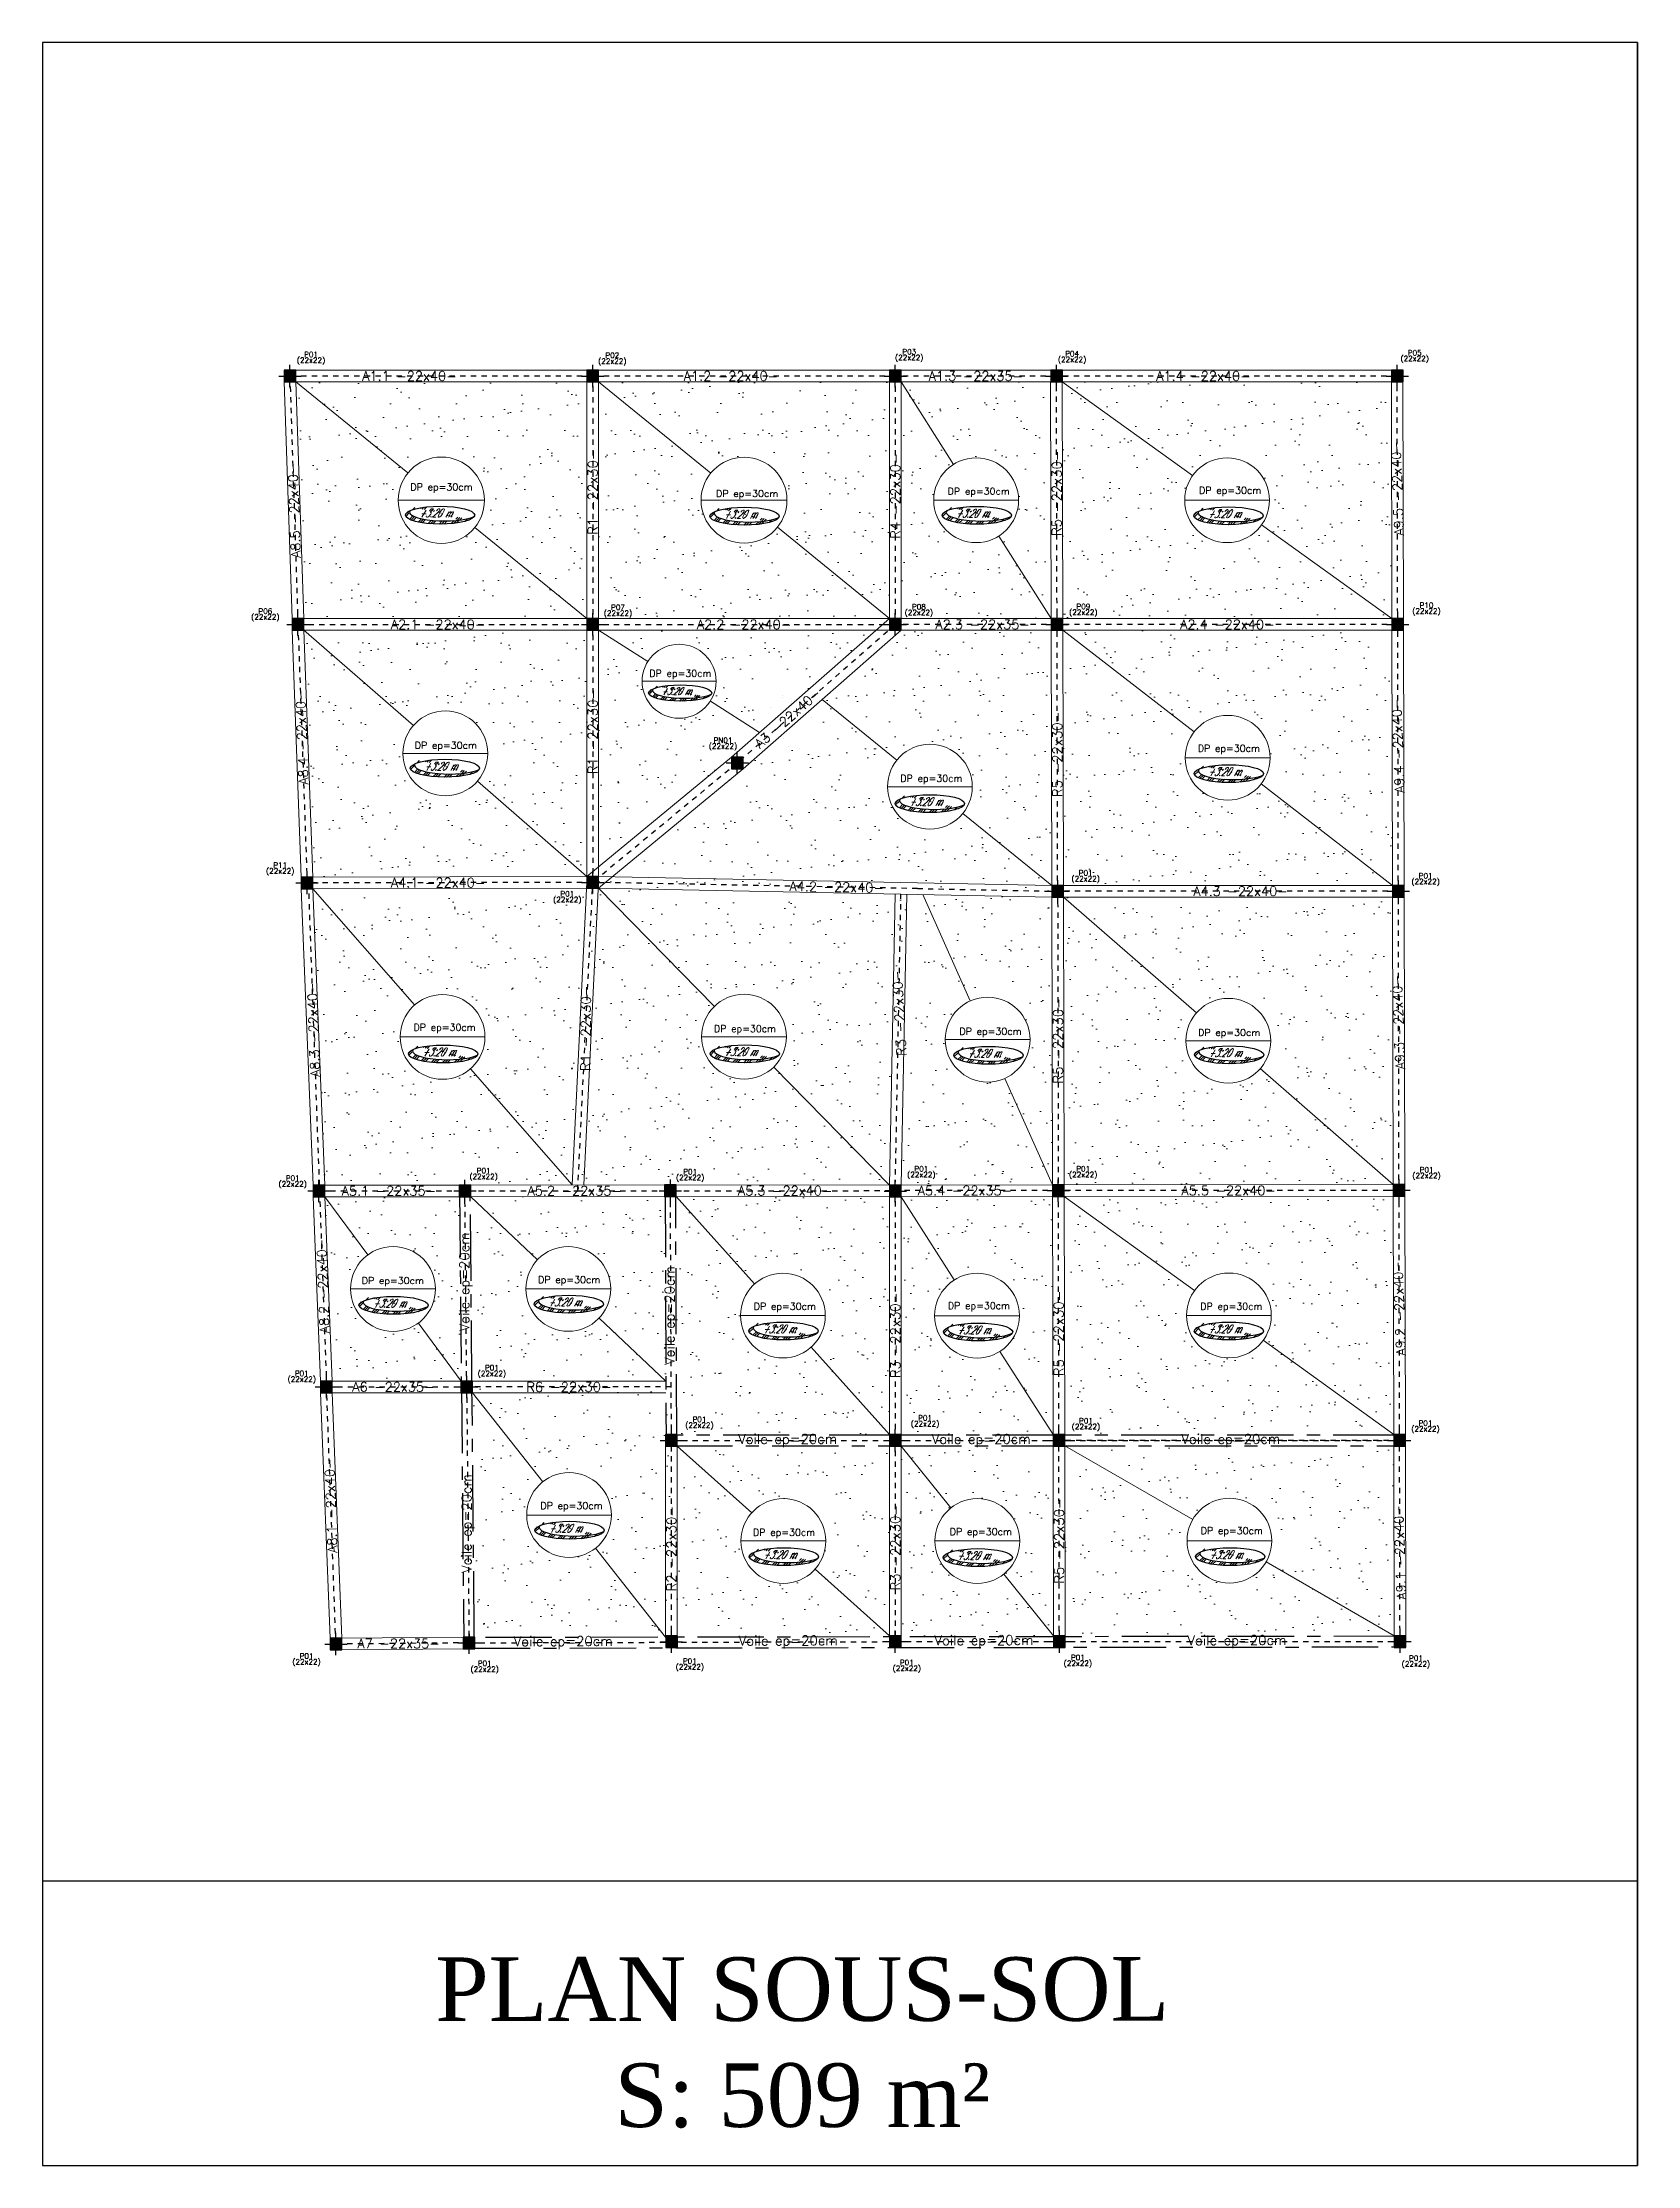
# Model space of a CAD drawing. Header units: millimetres. Extents: x 2068 to 2249, y 1667 to 1707.
# Drawn here: x 2068.41 to 2098.5, y 1667.4 to 1707.44 of the extents above; entities that cross this region are included whole.
import ezdxf
from ezdxf.enums import TextEntityAlignment as Align

# ---------------------------------------------------------------- set-up
doc = ezdxf.new("R2010")
doc.units = ezdxf.units.MM
doc.linetypes.add('CENTER', pattern=[2, 1.25, -0.25, 0.25, -0.25])
doc.linetypes.add('CENTER2', pattern=[1.125, 0.75, -0.125, 0.125, -0.125])
for name, color, linetype in [('AXE', 1, 'CENTER'), ('Poteaux', 7, 'Continuous'), ('texte poteau', 7, 'Continuous'), ('texte poutre', 7, 'Continuous'), ('Voiles', 6, 'CENTER')]:
    doc.layers.add(name, color=color, linetype=linetype)
for name, color, linetype, lineweight in [('dalle pleine', 170, 'Continuous', 20), ('Poutre', 50, 'Continuous', 20), ('Raidesseur', 3, 'Continuous', 20)]:
    doc.layers.add(name, color=color, linetype=linetype, lineweight=lineweight)
doc.styles.add('ROMANS', font='romans.shx', dxfattribs={"width": 0.65})
doc.styles.get("Standard").update_dxf_attribs({"font": 'arial.ttf'})
doc.styles.add('STYLE2', font='romanc.shx')
pattern_1 = [(37.5, (2073.08204, 1706.1236), (-0.025197, 0.77073), [0, -0.608, 0, -0.68, 0, -0.65]), (7.5, (2073.082, 1706.1236), (0.70791, 1.128858), [0, -0.328, 0, -0.548, 0, -0.21]), (327.5, (2072.59004, 1706.1236), (1.245657, 0.002264), [0, -0.2, 0, -0.72, 0, -0.94]), (317.5, (2072.59, 1706.1236), (1.20245, 0.35107), [0, -0.1, 0, -0.472, 0, -0.54])]

msp = doc.modelspace()

# ---------------------------------------------------------------- texts
at = {"extrusion": (-0.011624, -0.019204, 0.999748), "insert": (2082.748, 1671.325, -2.767), "char_height": 1.2, "width": 29.39781, "attachment_point": 2, "text_direction": (0.999932, 0.000373, 0.011634)}
msp.add_mtext('{\\fTimes New Roman|b0|i0|c0|p18;PLAN SOUS-SOL \\PS: 509 m²}', dxfattribs=at)
at = {"layer": 'texte poteau', "char_height": 0.1, "width": 0.7532, "attachment_point": 5, "line_spacing_factor": 0.65, "style": 'STYLE2'}
for s, insert in [('\\pxt10;P01\\P\\ptz;(22x22)', (2073.481, 1701.485)), ('\\pxt10;P02\\P\\ptz;(22x22)', (2079.164, 1701.468)), ('\\pxt10;P03\\P\\ptz;(22x22)', (2084.766, 1701.536)), ('\\pxt10;P04\\P\\ptz;(22x22)', (2087.838, 1701.499)), ('\\pxt10;P05\\P\\ptz;(22x22)', (2094.301, 1701.517)), ('\\pxt10;P06\\P\\ptz;(22x22)', (2072.619, 1696.642)), ('\\pxt10;P07\\P\\ptz;(22x22)', (2079.271, 1696.715)), ('\\pxt10;P08\\P\\ptz;(22x22)', (2084.948, 1696.726)), ('\\pxt10;P09\\P\\ptz;(22x22)', (2088.05, 1696.731)), ('\\pxt10;P10\\P\\ptz;(22x22)', (2094.522, 1696.754)), ('\\pxt10;PN01\\P\\ptz;(22x22)', (2081.252, 1694.207)), ('\\pxt10;P11\\P\\ptz;(22x22)', (2072.899, 1691.852)), ('\\pxt10;P01\\P\\ptz;(22x22)', (2088.094, 1691.705)), ('\\pxt10;P01\\P\\ptz;(22x22)', (2094.507, 1691.652)), ('\\pxt10;P01\\P\\ptz;(22x22)', (2078.315, 1691.312)), ('\\pxt10;P01\\P\\ptz;(22x22)', (2073.135, 1685.949)), ('\\pxt10;P01\\P\\ptz;(22x22)', (2076.737, 1686.09)), ('\\pxt10;P01\\P\\ptz;(22x22)', (2080.633, 1686.07)), ('\\pxt10;P01\\P\\ptz;(22x22)', (2084.994, 1686.125)), ('\\pxt10;P01\\P\\ptz;(22x22)', (2088.047, 1686.125)), ('\\pxt10;P01\\P\\ptz;(22x22)', (2094.525, 1686.107)), ('\\pxt10;P01\\P\\ptz;(22x22)', (2073.306, 1682.267)), ('\\pxt10;P01\\P\\ptz;(22x22)', (2076.893, 1682.374)), ('\\pxt10;P01\\P\\ptz;(22x22)', (2080.808, 1681.399)), ('\\pxt10;P01\\P\\ptz;(22x22)', (2085.064, 1681.426)), ('\\pxt10;P01\\P\\ptz;(22x22)', (2088.099, 1681.371)), ('\\pxt10;P01\\P\\ptz;(22x22)', (2094.504, 1681.329)), ('\\pxt10;P01\\P\\ptz;(22x22)', (2073.396, 1676.936)), ('\\pxt10;P01\\P\\ptz;(22x22)', (2076.757, 1676.798)), ('\\pxt10;P01\\P\\ptz;(22x22)', (2080.627, 1676.84)), ('\\pxt10;P01\\P\\ptz;(22x22)', (2084.72, 1676.812)), ('\\pxt10;P01\\P\\ptz;(22x22)', (2087.947, 1676.908)), ('\\pxt10;P01\\P\\ptz;(22x22)', (2094.324, 1676.894))]:
    msp.add_mtext(s, dxfattribs=dict(at, insert=insert))
at = {"layer": 'texte poutre', "style": 'STYLE2'}
for s, height, p in [('A1.1 -22x40-', 0.17856, (2075.337, 1701.149)), ('A1.2 -22x40-', 0.17856, (2081.402, 1701.149)), ('A1.3 -22x35-', 0.17856, (2086.023, 1701.149)), ('A1.4 -22x40-', 0.17856, (2090.315, 1701.149)), ('DP ep=30cm', 0.1309, (2075.941, 1699.035)), ('DP ep=30cm', 0.1309, (2081.709, 1698.911)), ('DP ep=30cm', 0.1309, (2086.076, 1698.955)), ('DP ep=30cm', 0.1309, (2090.819, 1698.969)), ('A2.1 -22x40-', 0.17856, (2075.878, 1696.464)), ('A2.2 -22x40-', 0.17856, (2081.649, 1696.464)), ('A2.3 -22x35-', 0.17856, (2086.15, 1696.464)), ('A2.4 -22x40-', 0.17856, (2090.767, 1696.464)), ('DP ep=30cm', 0.1309, (2080.448, 1695.519)), ('DP ep=30cm', 0.1309, (2076.024, 1694.164)), ('DP ep=30cm', 0.1309, (2090.796, 1694.104)), ('DP ep=30cm', 0.1309, (2085.183, 1693.539)), ('A4.1 -22x40-', 0.17856, (2075.878, 1691.592)), ('A4.3 -22x40-', 0.17856, (2091.015, 1691.431)), ('DP ep=30cm', 0.1309, (2076.001, 1688.84)), ('DP ep=30cm', 0.1309, (2081.667, 1688.818)), ('DP ep=30cm', 0.1309, (2086.299, 1688.765)), ('DP ep=30cm', 0.1309, (2090.802, 1688.745)), ('A5.1 -22x35-', 0.17856, (2074.949, 1685.78)), ('A5.2 -22x35-', 0.17856, (2078.455, 1685.782)), ('A5.3 -22x40-', 0.17856, (2082.425, 1685.783)), ('A5.4 -22x35-', 0.17856, (2085.817, 1685.785)), ('A5.5 -22x40-', 0.17856, (2090.791, 1685.788)), ('DP ep=30cm', 0.1309, (2075.024, 1684.067)), ('DP ep=30cm', 0.1309, (2078.351, 1684.084)), ('DP ep=30cm', 0.1309, (2082.419, 1683.578)), ('DP ep=30cm', 0.1309, (2086.081, 1683.595)), ('DP ep=30cm', 0.1309, (2090.842, 1683.582)), ('A6 -22x35-', 0.1786, (2075.035, 1682.082)), ('DP ep=30cm', 0.1309, (2078.394, 1679.818)), ('DP ep=30cm', 0.1309, (2082.404, 1679.316)), ('DP ep=30cm', 0.1309, (2086.117, 1679.328)), ('DP ep=30cm', 0.1309, (2090.85, 1679.349)), ('A7 -22x35-', 0.1786, (2075.133, 1677.243))]:
    msp.add_text(s, height=height, dxfattribs=at).set_placement(p, align=Align.MIDDLE)
for s, height, rotation, p in [('A9.5 -22x40-', 0.17856, 92.0777, (2093.975, 1699.03)), ('A8.5 -22x40-', 0.17856, 92.0777, (2073.164, 1698.607)), ('R1 -22x30-', 0.1829, 90, (2078.796, 1698.959)), ('R4 -22x30-', 0.1829, 90, (2084.503, 1698.885)), ('R5 -22x30-', 0.1829, 90, (2087.548, 1698.938)), ('A8.4 -22x40-', 0.17856, 92.0777, (2073.309, 1694.33)), ('R1 -22x30-', 0.1829, 90, (2078.796, 1694.444)), ('A3 -22x40-', 0.1786, 41.2219, (2082.474, 1694.694)), ('R5 -22x30-', 0.1829, 90, (2087.559, 1694.013)), ('A9.4 -22x40-', 0.17856, 92.0777, (2093.986, 1694.174)), ('A4.2 -22x40-', 0.17856, 358.9059, (2083.397, 1691.511)), ('R3 -22x30-', 0.1829, 93.1667, (2084.577, 1689.129)), ('A8.3 -22x40-', 0.17856, 92.0777, (2073.529, 1688.818)), ('R1 -22x30-', 0.1829, 89.7235, (2078.662, 1688.846)), ('A9.3 -22x40-', 0.17856, 92.0777, (2093.997, 1688.961)), ('R5 -22x30-', 0.1829, 90, (2087.572, 1688.609)), ('Voile ep=20cm', 0.18295, 90, (2076.399, 1684.064)), ('A8.2 -22x40-', 0.17856, 92.0777, (2073.705, 1683.985)), ('Voile ep=20cm', 0.18295, 90, (2080.27, 1683.428)), ('A9.2 -22x40-', 0.17856, 92.0777, (2094.01, 1683.563)), ('R3 -22x30-', 0.1829, 90, (2084.503, 1683.054)), ('R5 -22x30-', 0.1829, 90, (2087.584, 1683.092)), ('R6 -22x30-', 0.1829, 0.0535, (2078.347, 1682.082)), ('Voile ep=20cm', 0.18295, 0.1886, (2082.473, 1681.074)), ('Voile ep=20cm', 0.18295, 0.1886, (2086.124, 1681.074)), ('Voile ep=20cm', 0.18295, 0.1886, (2090.832, 1681.074)), ('A8.1 -22x40-', 0.17856, 92.0777, (2073.855, 1679.842)), ('Voile ep=20cm', 0.18295, 90, (2076.441, 1679.505)), ('R3 -22x30-', 0.1829, 90, (2084.503, 1679.05)), ('R5 -22x30-', 0.1829, 90, (2087.593, 1679.176)), ('R2 -22x30-', 0.1829, 90, (2080.28, 1679.03)), ('A9.1 -22x40-', 0.17856, 92.0777, (2094.02, 1678.959)), ('Voile ep=20cm', 0.18295, 0.1886, (2078.238, 1677.26)), ('Voile ep=20cm', 0.18295, 0.1886, (2082.484, 1677.272)), ('Voile ep=20cm', 0.18295, 0.1886, (2086.176, 1677.278)), ('Voile ep=20cm', 0.18295, 0.1886, (2090.948, 1677.279))]:
    msp.add_text(s, height=height, rotation=rotation, dxfattribs=at).set_placement(p, align=Align.MIDDLE)
at = {"layer": 'texte poutre', "style": 'ROMANS', "oblique": 30, "width": 0.65}
for height, p in [(0.1572, (2075.515, 1698.485)), (0.1572, (2081.26, 1698.464)), (0.1572, (2085.64, 1698.482)), (0.1572, (2090.39, 1698.472)), (0.1429, (2080.082, 1695.133)), (0.1572, (2075.608, 1693.711)), (0.1572, (2090.395, 1693.608)), (0.1572, (2084.757, 1693.044)), (0.1572, (2075.573, 1688.322)), (0.1572, (2081.263, 1688.324)), (0.1572, (2085.861, 1688.296)), (0.1572, (2090.402, 1688.305)), (0.1572, (2074.64, 1683.581)), (0.1572, (2077.945, 1683.603)), (0.1572, (2081.994, 1683.096)), (0.1572, (2085.664, 1683.078)), (0.1572, (2090.398, 1683.096)), (0.1572, (2077.96, 1679.338)), (0.1572, (2082.003, 1678.839)), (0.1572, (2085.66, 1678.822)), (0.1572, (2090.42, 1678.84))]:
    msp.add_text('+3.20 m', height=height, dxfattribs=at).set_placement(p)

# ---------------------------------------------------------------- blocks, each defined once
blk = doc.blocks.new('22x22')
at = {"layer": 'AXE', "linetype": 'Continuous', "true_color": 0x293189}
h = blk.add_hatch(color=177, dxfattribs=at)
h.dxf.hatch_style = 1
h.paths.add_polyline_path([(3053.938, 1761.828), (3053.828, 1761.828), (3053.828, 1761.718), (3053.938, 1761.718)])
h.paths.add_polyline_path([(3053.828, 1761.828), (3053.718, 1761.828), (3053.718, 1761.718), (3053.728, 1761.718), (3053.828, 1761.718), (3053.828, 1761.718)])
h.paths.add_polyline_path([(3053.828, 1761.718), (3053.728, 1761.718), (3053.718, 1761.718), (3053.718, 1761.608), (3053.828, 1761.608), (3053.828, 1761.618)])
h.paths.add_polyline_path([(3053.938, 1761.718), (3053.828, 1761.718), (3053.828, 1761.718), (3053.828, 1761.618), (3053.828, 1761.608), (3053.938, 1761.608)])
at = {"layer": 'Poteaux', "linetype": 'Continuous'}
for p, q in [((3053.618, 1761.718), (3053.728, 1761.718)), ((3053.728, 1761.718), (3053.828, 1761.718)), ((3053.828, 1761.828), (3053.828, 1761.928)), ((3053.828, 1761.718), (3053.828, 1761.828)), ((3053.828, 1761.718), (3053.938, 1761.718)), ((3053.828, 1761.618), (3053.828, 1761.718)), ((3053.828, 1761.508), (3053.828, 1761.618)), ((3053.938, 1761.718), (3054.038, 1761.718))]:
    blk.add_line(p, q, dxfattribs=at)
at = {"layer": 'Poteaux'}
blk.add_lwpolyline([(3053.938, 1761.608), (3053.938, 1761.828), (3053.718, 1761.828), (3053.718, 1761.608), (3053.938, 1761.608)], close=True, dxfattribs=at)

# ---------------------------------------------------------------- hatches: boundary and pattern name
at = {"layer": 'dalle pleine', "linetype": 'Continuous'}
h = msp.add_hatch(dxfattribs=at)
h.set_pattern_fill('AR-SAND', scale=0.4)
h.set_pattern_definition(pattern_1)
h.paths.add_polyline_path([(2078.686, 1701.039), (2073.192, 1701.039), (2075.307, 1699.32, -0.706085), (2076.753, 1698.806, -0.172275), (2076.57, 1698.293), (2078.686, 1696.574)], flags=17)
h.paths.add_polyline_path([(2076.57, 1698.293, -0.706085), (2075.125, 1698.806, -0.172275), (2075.307, 1699.32), (2073.192, 1701.039), (2073.344, 1696.574), (2078.686, 1696.574)], flags=17)
h = msp.add_hatch(dxfattribs=at)
h.set_pattern_fill('AR-SAND', scale=0.4)
h.set_pattern_definition(pattern_1)
h.paths.add_polyline_path([(2084.393, 1701.039), (2078.906, 1701.039), (2081.021, 1699.318, -0.70586), (2082.459, 1698.806, -0.172429), (2082.278, 1698.295), (2084.393, 1696.574)])
h.paths.add_polyline_path([(2080.839, 1698.806, -0.172429), (2081.021, 1699.318), (2078.906, 1701.039), (2078.906, 1696.574), (2084.393, 1696.574), (2082.278, 1698.295, -0.70586)], flags=17)
h = msp.add_hatch(dxfattribs=at)
h.set_pattern_fill('AR-SAND', scale=0.4)
h.set_pattern_definition(pattern_1)
h.paths.add_polyline_path([(2087.433, 1701.039), (2084.613, 1701.039), (2085.6, 1699.482, -0.591262), (2086.828, 1698.806, -0.256864), (2086.457, 1698.131), (2087.444, 1696.574)], flags=17)
h.paths.add_polyline_path([(2085.228, 1698.806, -0.256864), (2085.6, 1699.482), (2084.613, 1701.039), (2084.613, 1696.574), (2087.444, 1696.574), (2086.457, 1698.131, -0.591262)], flags=17)
h = msp.add_hatch(dxfattribs=at)
h.set_pattern_fill('AR-SAND', scale=0.4)
h.set_pattern_definition(pattern_1)
h.paths.add_polyline_path([(2093.86, 1701.039), (2087.653, 1701.039), (2090.112, 1699.273, -0.728657), (2091.562, 1698.806, -0.156968), (2091.412, 1698.34), (2093.87, 1696.574)], flags=17)
h.paths.add_polyline_path([(2089.962, 1698.806, -0.156968), (2090.112, 1699.273), (2087.653, 1701.039), (2087.664, 1696.574), (2093.87, 1696.574), (2091.412, 1698.34, -0.728657)], flags=17)
h = msp.add_hatch(dxfattribs=at)
h.set_pattern_fill('AR-SAND', scale=0.4)
h.set_pattern_definition(pattern_1)
h.paths.add_polyline_path([(2078.686, 1696.354), (2073.344, 1696.354), (2075.411, 1694.556, -0.693662), (2076.815, 1694.032, -0.180873), (2076.618, 1693.507), (2078.686, 1691.709)], flags=17)
h.paths.add_polyline_path([(2075.215, 1694.032, -0.180873), (2075.411, 1694.556), (2073.344, 1696.354), (2073.517, 1691.697), (2078.686, 1691.709), (2076.618, 1693.507, -0.693662)])
h = msp.add_hatch(dxfattribs=at)
h.set_pattern_fill('AR-SAND', scale=0.4)
h.set_pattern_definition(pattern_1)
h.paths.add_polyline_path([(2081.411, 1693.961), (2081.943, 1694.428), (2081.014, 1695.017, -0.750911), (2079.726, 1695.391, -0.142262), (2079.835, 1695.765), (2078.906, 1696.354), (2078.906, 1691.891)])
h.paths.add_polyline_path([(2084.142, 1696.354), (2078.906, 1696.354), (2079.835, 1695.765, -0.750911), (2081.122, 1695.391, -0.142262), (2081.014, 1695.017), (2081.943, 1694.428)])
h = msp.add_hatch(dxfattribs=at)
h.set_pattern_fill('AR-SAND', scale=0.4)
h.set_pattern_definition(pattern_1)
h.paths.add_polyline_path([(2087.444, 1696.354), (2084.613, 1696.354), (2083.122, 1695.048), (2084.533, 1693.906, -0.706871), (2085.955, 1693.403, -0.171735), (2085.777, 1692.9), (2087.455, 1691.541)])
h = msp.add_hatch(dxfattribs=at)
h.set_pattern_fill('AR-SAND', scale=0.4)
h.set_pattern_definition(pattern_1)
h.paths.add_polyline_path([(2089.973, 1693.948, -0.166174), (2090.14, 1694.437), (2087.664, 1696.354), (2087.675, 1691.541), (2093.882, 1691.541), (2091.405, 1693.458, -0.715009)])
h.paths.add_polyline_path([(2093.87, 1696.354), (2087.664, 1696.354), (2090.14, 1694.437, -0.715009), (2091.573, 1693.948, -0.166174), (2091.405, 1693.458), (2093.882, 1691.541)], flags=17)
h = msp.add_hatch(dxfattribs=at)
h.set_pattern_fill('AR-SAND', scale=0.4)
h.set_pattern_definition(pattern_1)
h.paths.add_polyline_path([(2084.355, 1693.403, -0.171735), (2084.533, 1693.906), (2083.122, 1695.048), (2081.631, 1693.741), (2079.166, 1691.704), (2087.455, 1691.541), (2085.777, 1692.9, -0.706871)])
h = msp.add_hatch(dxfattribs=at)
h.set_pattern_fill('AR-SAND', scale=0.4)
h.set_pattern_definition(pattern_1)
h.paths.add_polyline_path([(2078.68, 1691.489), (2073.517, 1691.477), (2075.435, 1689.286, -0.644486), (2076.762, 1688.684, -0.216185), (2076.489, 1688.082), (2078.407, 1685.891)])
h.paths.add_polyline_path([(2075.162, 1688.684, -0.216185), (2075.435, 1689.286), (2073.517, 1691.477), (2073.74, 1685.888), (2076.273, 1685.89), (2076.493, 1685.89), (2078.407, 1685.891), (2076.489, 1688.082, -0.644486)])
h = msp.add_hatch(dxfattribs=at)
h.set_pattern_fill('AR-SAND', scale=0.4)
h.set_pattern_definition(pattern_1)
h.paths.add_polyline_path([(2084.802, 1691.373), (2078.906, 1691.489), (2081.089, 1689.259, -0.66443), (2082.449, 1688.688, -0.201613), (2082.209, 1688.116), (2084.393, 1685.887), (2084.4, 1685.887)], flags=17)
h.paths.add_polyline_path([(2080.849, 1688.688, -0.201613), (2081.089, 1689.259), (2078.906, 1691.489), (2084.802, 1691.373), (2084.912, 1691.371), (2084.92, 1691.482), (2087.455, 1691.433), (2087.455, 1691.541), (2078.928, 1691.708), (2078.796, 1691.599), (2078.518, 1685.891), (2080.15, 1685.892), (2080.37, 1685.892), (2084.393, 1685.887), (2082.209, 1688.116, -0.66443)])
h = msp.add_hatch(dxfattribs=at)
h.set_pattern_fill('AR-SAND', scale=0.4)
h.set_pattern_definition(pattern_1)
h.paths.add_polyline_path([(2093.882, 1691.321), (2087.675, 1691.321), (2090.182, 1689.136, -0.693213), (2091.585, 1688.611, -0.181187), (2091.388, 1688.085), (2093.895, 1685.9)], flags=17)
h.paths.add_polyline_path([(2091.388, 1688.085, -0.693213), (2089.985, 1688.611, -0.181187), (2090.182, 1689.136), (2087.675, 1691.321), (2087.688, 1685.896), (2093.895, 1685.9)])
h.paths.add_polyline_path([(2093.895, 1685.68), (2087.688, 1685.676), (2090.148, 1683.899, -0.72756), (2091.596, 1683.43, -0.157702), (2091.445, 1682.962), (2093.905, 1681.184)])
h.paths.add_polyline_path([(2089.996, 1683.43, -0.157702), (2090.148, 1683.899), (2087.688, 1685.676), (2087.698, 1681.174), (2093.905, 1681.174), (2093.905, 1681.184), (2091.445, 1682.962, -0.72756)])
h.paths.add_polyline_path([(2087.468, 1685.676), (2084.613, 1685.667), (2085.615, 1684.1, -0.592528), (2086.845, 1683.426, -0.255865), (2086.476, 1682.752), (2087.478, 1681.184)])
h.paths.add_polyline_path([(2086.476, 1682.752, -0.592528), (2085.245, 1683.426, -0.255865), (2085.615, 1684.1), (2084.613, 1685.667), (2084.613, 1681.174), (2087.478, 1681.174), (2087.478, 1681.184)])
h.paths.add_polyline_path([(2084.393, 1685.667), (2080.37, 1685.672), (2081.848, 1684.024, -0.648602), (2083.182, 1683.428, -0.213149), (2082.916, 1682.832), (2084.393, 1681.184)], flags=17)
h.paths.add_polyline_path([(2081.582, 1683.428, -0.213149), (2081.848, 1684.024), (2080.37, 1685.672), (2080.361, 1685.672), (2080.379, 1681.184), (2080.39, 1681.184), (2084.393, 1681.175), (2084.393, 1681.184), (2082.916, 1682.832, -0.648602)])
h.paths.add_polyline_path([(2080.161, 1685.672), (2080.15, 1685.672), (2076.493, 1685.67), (2077.753, 1684.48, -0.678552), (2079.134, 1683.931, -0.191503), (2078.916, 1683.382), (2080.175, 1682.192)])
h.paths.add_polyline_path([(2077.534, 1683.931, -0.191503), (2077.753, 1684.48), (2076.493, 1685.67), (2076.484, 1685.67), (2076.516, 1682.192), (2076.527, 1682.192), (2080.175, 1682.192), (2078.916, 1683.382, -0.678552)])
h.paths.add_polyline_path([(2076.284, 1685.67), (2076.273, 1685.67), (2073.74, 1685.668), (2074.551, 1684.573, -0.616107), (2075.828, 1683.93, -0.237542), (2075.504, 1683.288), (2076.316, 1682.192)])
h.paths.add_polyline_path([(2075.504, 1683.288, -0.616107), (2074.228, 1683.93, -0.237542), (2074.551, 1684.573), (2073.74, 1685.668), (2073.881, 1682.192), (2076.316, 1682.192)])
h.paths.add_polyline_path([(2080.276, 1682.082), (2076.527, 1682.082), (2076.527, 1681.972), (2077.853, 1680.294, -0.626725), (2079.149, 1679.666, -0.229464), (2078.845, 1679.039), (2080.17, 1677.36), (2080.17, 1677.388), (2080.28, 1677.388), (2080.28, 1681.074)])
h.paths.add_polyline_path([(2077.549, 1679.666, -0.229464), (2077.853, 1680.294), (2076.527, 1681.972), (2076.518, 1681.972), (2076.561, 1677.365), (2076.572, 1677.365), (2076.572, 1677.356), (2080.17, 1677.36), (2078.845, 1679.039, -0.626725)])
h.paths.add_polyline_path([(2084.393, 1680.964), (2084.393, 1680.974), (2080.39, 1680.974), (2080.39, 1680.964), (2081.795, 1679.709, -0.688718), (2083.191, 1679.176, -0.18433), (2082.988, 1678.643), (2084.393, 1677.388)])
h.paths.add_polyline_path([(2081.591, 1679.176, -0.18433), (2081.795, 1679.709), (2080.39, 1680.964), (2080.39, 1677.388), (2080.39, 1677.361), (2084.393, 1677.366), (2084.393, 1677.388), (2082.988, 1678.643, -0.688718)])
h.paths.add_polyline_path([(2087.478, 1680.974), (2084.613, 1680.974), (2084.613, 1680.964), (2085.549, 1679.8, -0.62968), (2086.85, 1679.176, -0.227234), (2086.551, 1678.553), (2087.487, 1677.388)])
h.paths.add_polyline_path([(2085.25, 1679.176, -0.227234), (2085.549, 1679.8), (2084.613, 1680.964), (2084.613, 1677.388), (2084.613, 1677.366), (2087.487, 1677.37), (2087.487, 1677.388), (2086.551, 1678.553, -0.62968)])
h.paths.add_polyline_path([(2090.006, 1679.182, -0.131551), (2090.113, 1679.581), (2087.698, 1680.974), (2087.698, 1680.964), (2087.707, 1677.371), (2093.914, 1677.379), (2093.914, 1677.389), (2091.499, 1678.782, -0.767486)])
h.paths.add_polyline_path([(2093.905, 1680.974), (2087.698, 1680.974), (2090.113, 1679.581, -0.767486), (2091.606, 1679.182, -0.131551), (2091.499, 1678.782), (2093.914, 1677.389)], flags=17)
h = msp.add_hatch(dxfattribs=at)
h.set_pattern_fill('AR-SAND', scale=0.4)
h.set_pattern_definition(pattern_1)
h.paths.add_polyline_path([(2087.455, 1691.321), (2085.022, 1691.369), (2085.918, 1689.363, -0.543417), (2087.045, 1688.633, -0.295826), (2086.571, 1687.902), (2087.468, 1685.896)], flags=17)
h.paths.add_polyline_path([(2086.571, 1687.902, -0.543417), (2085.445, 1688.633, -0.295826), (2085.918, 1689.363), (2085.022, 1691.369), (2084.62, 1685.887), (2087.468, 1685.896)])
at = {"layer": 'texte poutre'}
h = msp.add_hatch(dxfattribs=at)
h.set_pattern_fill('GOST_GROUND', color=256, scale=0.015329, style=0)
h.set_pattern_definition([(45, (41499.03182, -5112.729), (0.2167821782, -1e-17), [0.3065762965]), (45, (41499.0778, -5112.729), (0.2167821782, -1e-17), [0.3065762965]), (45, (41499.12379, -5112.729), (0.2167821782, -1e-17), [0.3065762965])])
edge = h.paths.add_edge_path()
edge.add_ellipse((2075.994, 1698.584), major_axis=(0.654, 0), ratio=0.257456, start_angle=171.1582, end_angle=330.0477, ccw=False)
edge.add_ellipse((2075.914, 1698.525), major_axis=(0.654, 0), ratio=0.257456, start_angle=150.0477, end_angle=351.1582)
h = msp.add_hatch(dxfattribs=at)
h.set_pattern_fill('GOST_GROUND', color=256, scale=0.015329, style=0)
h.set_pattern_definition([(45, (41509.15693, -5112.7319), (0.2167821782, -1e-17), [0.3065762965]), (45, (41509.20292, -5112.7319), (0.2167821782, -1e-17), [0.3065762965]), (45, (41509.2489, -5112.7319), (0.2167821782, -1e-17), [0.3065762965])])
edge = h.paths.add_edge_path()
edge.add_ellipse((2086.119, 1698.581), major_axis=(0.654, 0), ratio=0.257456, start_angle=171.1582, end_angle=330.0477, ccw=False)
edge.add_ellipse((2086.039, 1698.522), major_axis=(0.654, 0), ratio=0.257456, start_angle=150.0477, end_angle=351.1582)
h = msp.add_hatch(dxfattribs=at)
h.set_pattern_fill('GOST_GROUND', color=256, scale=0.015329, style=0)
h.set_pattern_definition([(45, (41513.9067, -5112.7417), (0.2167821782, -1e-17), [0.3065762965]), (45, (41513.95268, -5112.7417), (0.2167821782, -1e-17), [0.3065762965]), (45, (41513.99867, -5112.7417), (0.2167821782, -1e-17), [0.3065762965])])
edge = h.paths.add_edge_path()
edge.add_ellipse((2090.869, 1698.571), major_axis=(0.654, 0), ratio=0.257456, start_angle=171.1582, end_angle=330.0477, ccw=False)
edge.add_ellipse((2090.789, 1698.513), major_axis=(0.654, 0), ratio=0.257456, start_angle=150.0477, end_angle=351.1582)
h = msp.add_hatch(dxfattribs=at)
h.set_pattern_fill('GOST_GROUND', color=256, scale=0.015329, style=0)
h.set_pattern_definition([(45, (41504.7769, -5112.74972), (0.2167821782, -1e-17), [0.3065762965]), (45, (41504.82289, -5112.74972), (0.2167821782, -1e-17), [0.3065762965]), (45, (41504.86888, -5112.74972), (0.2167821782, -1e-17), [0.3065762965])])
edge = h.paths.add_edge_path()
edge.add_ellipse((2081.739, 1698.563), major_axis=(0.654, 0), ratio=0.257456, start_angle=171.1582, end_angle=330.0477, ccw=False)
edge.add_ellipse((2081.659, 1698.505), major_axis=(0.654, 0), ratio=0.257456, start_angle=150.0477, end_angle=351.1582)
h = msp.add_hatch(dxfattribs=at)
h.set_pattern_fill('GOST_GROUND', color=256, scale=0.013935, style=0)
h.set_pattern_definition([(45, (37917.95942, -4496.58879), (0.1970654519, -1e-17), [0.2786926347]), (45, (37918.00122, -4496.58879), (0.1970654519, -1e-17), [0.2786926347]), (45, (37918.04303, -4496.58879), (0.1970654519, -1e-17), [0.2786926347])])
edge = h.paths.add_edge_path()
edge.add_ellipse((2080.517, 1695.223), major_axis=(0.595, 0), ratio=0.257456, start_angle=171.1582, end_angle=330.0477, ccw=False)
edge.add_ellipse((2080.445, 1695.17), major_axis=(0.595, 0), ratio=0.257456, start_angle=150.0477, end_angle=351.1582)
h = msp.add_hatch(dxfattribs=at)
h.set_pattern_fill('GOST_GROUND', color=256, scale=0.015329, style=0)
h.set_pattern_definition([(45, (41499.125, -5117.50251), (0.2167821782, -1e-17), [0.3065762965]), (45, (41499.17099, -5117.50251), (0.2167821782, -1e-17), [0.3065762965]), (45, (41499.21698, -5117.50251), (0.2167821782, -1e-17), [0.3065762965])])
edge = h.paths.add_edge_path()
edge.add_ellipse((2076.087, 1693.81), major_axis=(0.654, 0), ratio=0.257456, start_angle=171.1582, end_angle=330.0477, ccw=False)
edge.add_ellipse((2076.007, 1693.752), major_axis=(0.654, 0), ratio=0.257456, start_angle=150.0477, end_angle=351.1582)
h = msp.add_hatch(dxfattribs=at)
h.set_pattern_fill('GOST_GROUND', color=256, scale=0.015329, style=0)
h.set_pattern_definition([(45, (41513.91151, -5117.60566), (0.2167821782, -1e-17), [0.3065762965]), (45, (41513.9575, -5117.60566), (0.2167821782, -1e-17), [0.3065762965]), (45, (41514.00348, -5117.60566), (0.2167821782, -1e-17), [0.3065762965])])
edge = h.paths.add_edge_path()
edge.add_ellipse((2090.873, 1693.707), major_axis=(0.654, 0), ratio=0.257456, start_angle=171.1582, end_angle=330.0477, ccw=False)
edge.add_ellipse((2090.794, 1693.649), major_axis=(0.654, 0), ratio=0.257456, start_angle=150.0477, end_angle=351.1582)
h = msp.add_hatch(dxfattribs=at)
h.set_pattern_fill('GOST_GROUND', color=256, scale=0.015329, style=0)
h.set_pattern_definition([(45, (41508.27358, -5118.17), (0.2167821782, -1e-17), [0.3065762965]), (45, (41508.31957, -5118.17), (0.2167821782, -1e-17), [0.3065762965]), (45, (41508.36555, -5118.17), (0.2167821782, -1e-17), [0.3065762965])])
edge = h.paths.add_edge_path()
edge.add_ellipse((2085.235, 1693.143), major_axis=(0.654, 0), ratio=0.257456, start_angle=171.1582, end_angle=330.0477, ccw=False)
edge.add_ellipse((2085.156, 1693.084), major_axis=(0.654, 0), ratio=0.257456, start_angle=150.0477, end_angle=351.1582)
h = msp.add_hatch(dxfattribs=at)
h.set_pattern_fill('GOST_GROUND', color=256, scale=0.015329, style=0)
h.set_pattern_definition([(45, (41499.08952, -5122.89197), (0.2167821782, -1e-17), [0.3065762965]), (45, (41499.1355, -5122.89197), (0.2167821782, -1e-17), [0.3065762965]), (45, (41499.18149, -5122.89197), (0.2167821782, -1e-17), [0.3065762965])])
edge = h.paths.add_edge_path()
edge.add_ellipse((2076.051, 1688.421), major_axis=(0.654, 0), ratio=0.257456, start_angle=171.1582, end_angle=330.0477, ccw=False)
edge.add_ellipse((2075.972, 1688.362), major_axis=(0.654, 0), ratio=0.257456, start_angle=150.0477, end_angle=351.1582)
h = msp.add_hatch(dxfattribs=at)
h.set_pattern_fill('GOST_GROUND', color=256, scale=0.015329, style=0)
h.set_pattern_definition([(45, (41504.77966, -5122.88915), (0.2167821782, -1e-17), [0.3065762965]), (45, (41504.82564, -5122.88915), (0.2167821782, -1e-17), [0.3065762965]), (45, (41504.87163, -5122.88915), (0.2167821782, -1e-17), [0.3065762965])])
edge = h.paths.add_edge_path()
edge.add_ellipse((2081.741, 1688.423), major_axis=(0.654, 0), ratio=0.257456, start_angle=171.1582, end_angle=330.0477, ccw=False)
edge.add_ellipse((2081.662, 1688.365), major_axis=(0.654, 0), ratio=0.257456, start_angle=150.0477, end_angle=351.1582)
h = msp.add_hatch(dxfattribs=at)
h.set_pattern_fill('GOST_GROUND', color=256, scale=0.015329, style=0)
h.set_pattern_definition([(45, (41509.37832, -5122.91735), (0.2167821782, -1e-17), [0.3065762965]), (45, (41509.42431, -5122.91735), (0.2167821782, -1e-17), [0.3065762965]), (45, (41509.4703, -5122.91735), (0.2167821782, -1e-17), [0.3065762965])])
edge = h.paths.add_edge_path()
edge.add_ellipse((2086.34, 1688.395), major_axis=(0.654, 0), ratio=0.257456, start_angle=171.1582, end_angle=330.0477, ccw=False)
edge.add_ellipse((2086.261, 1688.337), major_axis=(0.654, 0), ratio=0.257456, start_angle=150.0477, end_angle=351.1582)
h = msp.add_hatch(dxfattribs=at)
h.set_pattern_fill('GOST_GROUND', color=256, scale=0.015329, style=0)
h.set_pattern_definition([(45, (41513.91868, -5122.90826), (0.2167821782, -1e-17), [0.3065762965]), (45, (41513.96467, -5122.90826), (0.2167821782, -1e-17), [0.3065762965]), (45, (41514.01065, -5122.90826), (0.2167821782, -1e-17), [0.3065762965])])
edge = h.paths.add_edge_path()
edge.add_ellipse((2090.881, 1688.404), major_axis=(0.654, 0), ratio=0.257456, start_angle=171.1582, end_angle=330.0477, ccw=False)
edge.add_ellipse((2090.801, 1688.346), major_axis=(0.654, 0), ratio=0.257456, start_angle=150.0477, end_angle=351.1582)
h = msp.add_hatch(dxfattribs=at)
h.set_pattern_fill('GOST_GROUND', color=256, scale=0.015329, style=0)
h.set_pattern_definition([(45, (41498.15682, -5127.63286), (0.2167821782, -1e-17), [0.3065762965]), (45, (41498.2028, -5127.63286), (0.2167821782, -1e-17), [0.3065762965]), (45, (41498.24879, -5127.63286), (0.2167821782, -1e-17), [0.3065762965])])
edge = h.paths.add_edge_path()
edge.add_ellipse((2075.119, 1683.68), major_axis=(0.654, 0), ratio=0.257456, start_angle=171.1582, end_angle=330.0477, ccw=False)
edge.add_ellipse((2075.039, 1683.621), major_axis=(0.654, 0), ratio=0.257456, start_angle=150.0477, end_angle=351.1582)
h = msp.add_hatch(dxfattribs=at)
h.set_pattern_fill('GOST_GROUND', color=256, scale=0.015329, style=0)
h.set_pattern_definition([(45, (41501.46178, -5127.61077), (0.2167821782, -1e-17), [0.3065762965]), (45, (41501.50776, -5127.61077), (0.2167821782, -1e-17), [0.3065762965]), (45, (41501.55375, -5127.61077), (0.2167821782, -1e-17), [0.3065762965])])
edge = h.paths.add_edge_path()
edge.add_ellipse((2078.424, 1683.702), major_axis=(0.654, 0), ratio=0.257456, start_angle=171.1582, end_angle=330.0477, ccw=False)
edge.add_ellipse((2078.344, 1683.644), major_axis=(0.654, 0), ratio=0.257456, start_angle=150.0477, end_angle=351.1582)
h = msp.add_hatch(dxfattribs=at)
h.set_pattern_fill('GOST_GROUND', color=256, scale=0.015329, style=0)
h.set_pattern_definition([(45, (41505.51131, -5128.11752), (0.2167821782, -1e-17), [0.3065762965]), (45, (41505.5573, -5128.11752), (0.2167821782, -1e-17), [0.3065762965]), (45, (41505.60329, -5128.11752), (0.2167821782, -1e-17), [0.3065762965])])
edge = h.paths.add_edge_path()
edge.add_ellipse((2082.473, 1683.195), major_axis=(0.654, 0), ratio=0.257456, start_angle=171.1582, end_angle=330.0477, ccw=False)
edge.add_ellipse((2082.394, 1683.137), major_axis=(0.654, 0), ratio=0.257456, start_angle=150.0477, end_angle=351.1582)
h = msp.add_hatch(dxfattribs=at)
h.set_pattern_fill('GOST_GROUND', color=256, scale=0.015329, style=0)
h.set_pattern_definition([(45, (41509.18082, -5128.13551), (0.2167821782, -1e-17), [0.3065762965]), (45, (41509.22681, -5128.13551), (0.2167821782, -1e-17), [0.3065762965]), (45, (41509.2728, -5128.13551), (0.2167821782, -1e-17), [0.3065762965])])
edge = h.paths.add_edge_path()
edge.add_ellipse((2086.143, 1683.177), major_axis=(0.654, 0), ratio=0.257456, start_angle=171.1582, end_angle=330.0477, ccw=False)
edge.add_ellipse((2086.063, 1683.119), major_axis=(0.654, 0), ratio=0.257456, start_angle=150.0477, end_angle=351.1582)
h = msp.add_hatch(dxfattribs=at)
h.set_pattern_fill('GOST_GROUND', color=256, scale=0.015329, style=0)
h.set_pattern_definition([(45, (41513.9149, -5128.1179), (0.2167821782, -1e-17), [0.3065762965]), (45, (41513.96088, -5128.1179), (0.2167821782, -1e-17), [0.3065762965]), (45, (41514.00687, -5128.1179), (0.2167821782, -1e-17), [0.3065762965])])
edge = h.paths.add_edge_path()
edge.add_ellipse((2090.877, 1683.195), major_axis=(0.654, 0), ratio=0.257456, start_angle=171.1582, end_angle=330.0477, ccw=False)
edge.add_ellipse((2090.797, 1683.136), major_axis=(0.654, 0), ratio=0.257456, start_angle=150.0477, end_angle=351.1582)
h = msp.add_hatch(dxfattribs=at)
h.set_pattern_fill('GOST_GROUND', color=256, scale=0.015329, style=0)
h.set_pattern_definition([(45, (41501.4765, -5131.87533), (0.2167821782, -1e-17), [0.3065762965]), (45, (41501.52249, -5131.87533), (0.2167821782, -1e-17), [0.3065762965]), (45, (41501.56847, -5131.87533), (0.2167821782, -1e-17), [0.3065762965])])
edge = h.paths.add_edge_path()
edge.add_ellipse((2078.438, 1679.437), major_axis=(0.654, 0), ratio=0.257456, start_angle=171.1582, end_angle=330.0477, ccw=False)
edge.add_ellipse((2078.359, 1679.379), major_axis=(0.654, 0), ratio=0.257456, start_angle=150.0477, end_angle=351.1582)
h = msp.add_hatch(dxfattribs=at)
h.set_pattern_fill('GOST_GROUND', color=256, scale=0.015329, style=0)
h.set_pattern_definition([(45, (41505.51968, -5132.37429), (0.2167821782, -1e-17), [0.3065762965]), (45, (41505.56567, -5132.37429), (0.2167821782, -1e-17), [0.3065762965]), (45, (41505.61165, -5132.37429), (0.2167821782, -1e-17), [0.3065762965])])
edge = h.paths.add_edge_path()
edge.add_ellipse((2082.482, 1678.938), major_axis=(0.654, 0), ratio=0.257456, start_angle=171.1582, end_angle=330.0477, ccw=False)
edge.add_ellipse((2082.402, 1678.88), major_axis=(0.654, 0), ratio=0.257456, start_angle=150.0477, end_angle=351.1582)
h = msp.add_hatch(dxfattribs=at)
h.set_pattern_fill('GOST_GROUND', color=256, scale=0.015329, style=0)
h.set_pattern_definition([(45, (41509.17703, -5132.3912), (0.2167821782, -1e-17), [0.3065762965]), (45, (41509.22301, -5132.3912), (0.2167821782, -1e-17), [0.3065762965]), (45, (41509.269, -5132.3912), (0.2167821782, -1e-17), [0.3065762965])])
edge = h.paths.add_edge_path()
edge.add_ellipse((2086.139, 1678.921), major_axis=(0.654, 0), ratio=0.257456, start_angle=171.1582, end_angle=330.0477, ccw=False)
edge.add_ellipse((2086.059, 1678.863), major_axis=(0.654, 0), ratio=0.257456, start_angle=150.0477, end_angle=351.1582)
h = msp.add_hatch(dxfattribs=at)
h.set_pattern_fill('GOST_GROUND', color=256, scale=0.015329, style=0)
h.set_pattern_definition([(45, (41513.93739, -5132.37356), (0.2167821782, -1e-17), [0.3065762965]), (45, (41513.98338, -5132.37356), (0.2167821782, -1e-17), [0.3065762965]), (45, (41514.02936, -5132.37356), (0.2167821782, -1e-17), [0.3065762965])])
edge = h.paths.add_edge_path()
edge.add_ellipse((2090.899, 1678.939), major_axis=(0.654, 0), ratio=0.257456, start_angle=171.1582, end_angle=330.0477, ccw=False)
edge.add_ellipse((2090.82, 1678.881), major_axis=(0.654, 0), ratio=0.257456, start_angle=150.0477, end_angle=351.1582)

# ---------------------------------------------------------------- linework, layer by layer
for p, q in [((2098.505, 1707.44), (2068.414, 1707.44)), ((2068.414, 1707.44), (2068.414, 1667.396)), ((2098.505, 1667.396), (2098.505, 1707.44)), ((2098.505, 1707.44), (2098.505, 1667.396)), ((2068.414, 1672.769), (2098.505, 1672.769)), ((2068.414, 1667.396), (2098.505, 1667.396))]:
    msp.add_line(p, q)
at = {"layer": 'AXE', "linetype": 'CENTER2', "ltscale": 0.02}
for p, q in [((2078.796, 1701.149), (2073.082, 1701.149)), ((2073.082, 1701.149), (2073.234, 1696.464)), ((2084.503, 1701.149), (2078.796, 1701.149)), ((2078.796, 1701.149), (2078.796, 1696.464)), ((2087.543, 1701.149), (2084.503, 1701.149)), ((2084.503, 1701.149), (2084.503, 1696.464)), ((2087.554, 1696.464), (2087.543, 1701.149)), ((2093.97, 1701.149), (2087.543, 1701.149)), ((2093.98, 1696.464), (2093.97, 1701.149)), ((2073.234, 1696.464), (2078.796, 1696.464)), ((2073.234, 1696.464), (2073.234, 1696.464)), ((2073.234, 1696.464), (2073.407, 1691.587)), ((2078.796, 1696.464), (2084.503, 1696.464)), ((2078.796, 1696.464), (2078.796, 1696.464)), ((2078.796, 1696.464), (2078.796, 1691.599)), ((2084.503, 1696.464), (2081.521, 1693.851)), ((2087.554, 1696.464), (2084.503, 1696.464)), ((2084.503, 1696.464), (2084.503, 1696.464)), ((2087.565, 1691.431), (2087.554, 1696.464)), ((2093.98, 1696.464), (2087.554, 1696.464)), ((2087.554, 1696.464), (2087.554, 1696.464)), ((2093.992, 1691.431), (2093.98, 1696.464)), ((2081.521, 1693.851), (2078.796, 1691.599)), ((2073.407, 1691.587), (2073.407, 1691.587)), ((2078.796, 1691.599), (2073.429, 1691.587)), ((2073.429, 1691.587), (2073.64, 1685.778)), ((2078.512, 1685.781), (2078.796, 1691.599)), ((2084.92, 1691.482), (2078.796, 1691.599)), ((2078.796, 1691.599), (2078.796, 1691.599)), ((2078.796, 1691.599), (2078.796, 1691.599)), ((2084.92, 1691.482), (2087.565, 1691.431)), ((2084.503, 1685.889), (2084.61, 1691.377)), ((2093.992, 1691.431), (2087.565, 1691.431)), ((2087.565, 1691.431), (2087.578, 1685.786)), ((2087.565, 1691.431), (2087.565, 1691.431)), ((2094.005, 1685.79), (2093.992, 1691.431)), ((2073.64, 1685.778), (2078.512, 1685.781)), ((2073.64, 1685.778), (2073.64, 1685.778)), ((2073.64, 1685.778), (2073.774, 1682.082)), ((2076.417, 1682.082), (2076.383, 1685.78)), ((2078.512, 1685.781), (2084.503, 1685.784)), ((2078.512, 1685.781), (2078.512, 1685.781)), ((2080.28, 1681.074), (2080.26, 1685.782)), ((2087.578, 1685.786), (2084.503, 1685.784)), ((2084.503, 1685.784), (2084.503, 1681.074)), ((2094.005, 1685.79), (2087.578, 1685.786)), ((2087.588, 1681.074), (2087.578, 1685.786)), ((2087.578, 1685.786), (2087.578, 1685.786)), ((2094.015, 1681.074), (2094.005, 1685.79)), ((2073.774, 1682.082), (2076.417, 1682.082)), ((2073.774, 1682.082), (2073.774, 1682.082)), ((2073.95, 1677.232), (2073.774, 1682.082)), ((2080.276, 1682.082), (2076.417, 1682.082)), ((2076.417, 1682.082), (2076.462, 1677.255)), ((2080.28, 1681.074), (2087.588, 1681.074)), ((2080.28, 1677.278), (2080.28, 1681.074)), ((2084.503, 1681.074), (2084.503, 1681.074)), ((2084.503, 1681.074), (2084.503, 1677.278)), ((2087.597, 1677.278), (2087.588, 1681.074)), ((2094.015, 1681.074), (2087.588, 1681.074)), ((2087.588, 1681.074), (2094.015, 1681.074)), ((2087.588, 1681.074), (2087.588, 1681.074)), ((2094.024, 1677.279), (2094.015, 1681.074)), ((2076.462, 1677.255), (2073.95, 1677.232)), ((2076.462, 1677.255), (2084.503, 1677.278)), ((2076.462, 1677.255), (2076.462, 1677.255)), ((2084.503, 1677.278), (2087.597, 1677.278)), ((2084.503, 1677.278), (2084.503, 1677.278)), ((2087.597, 1677.278), (2094.024, 1677.279)), ((2087.597, 1677.278), (2087.597, 1677.278))]:
    msp.add_line(p, q, dxfattribs=at)
at = {"layer": 'dalle pleine', "linetype": 'Continuous'}
for p, q in [((2073.192, 1701.039), (2075.307, 1699.32)), ((2078.906, 1701.039), (2081.021, 1699.318)), ((2084.613, 1701.039), (2085.6, 1699.482)), ((2087.653, 1701.039), (2090.112, 1699.273)), ((2075.125, 1698.806), (2076.753, 1698.806)), ((2080.839, 1698.806), (2082.459, 1698.806)), ((2085.228, 1698.806), (2086.828, 1698.806)), ((2089.962, 1698.806), (2091.562, 1698.806)), ((2076.57, 1698.293), (2078.686, 1696.574)), ((2082.278, 1698.295), (2084.393, 1696.574)), ((2091.412, 1698.34), (2093.87, 1696.574)), ((2086.457, 1698.131), (2087.444, 1696.574)), ((2073.344, 1696.354), (2075.411, 1694.556)), ((2078.906, 1696.354), (2079.835, 1695.765)), ((2087.664, 1696.354), (2090.14, 1694.437)), ((2079.726, 1695.391), (2081.122, 1695.391)), ((2081.014, 1695.017), (2081.943, 1694.428)), ((2084.533, 1693.906), (2083.122, 1695.048)), ((2075.215, 1694.032), (2076.815, 1694.032)), ((2089.973, 1693.948), (2091.573, 1693.948)), ((2076.618, 1693.507), (2078.686, 1691.709)), ((2091.405, 1693.458), (2093.882, 1691.541)), ((2084.355, 1693.403), (2085.955, 1693.403)), ((2087.455, 1691.541), (2085.777, 1692.9)), ((2073.517, 1691.477), (2075.435, 1689.286)), ((2078.906, 1691.489), (2081.089, 1689.259)), ((2085.022, 1691.369), (2085.918, 1689.363)), ((2087.675, 1691.321), (2090.182, 1689.136)), ((2075.162, 1688.684), (2076.762, 1688.684)), ((2080.849, 1688.688), (2082.449, 1688.688)), ((2085.445, 1688.633), (2087.045, 1688.633)), ((2089.985, 1688.611), (2091.585, 1688.611)), ((2076.489, 1688.082), (2078.407, 1685.891)), ((2082.209, 1688.116), (2084.393, 1685.887)), ((2086.571, 1687.902), (2087.468, 1685.896)), ((2091.388, 1688.085), (2093.895, 1685.9)), ((2073.74, 1685.668), (2074.551, 1684.573)), ((2076.493, 1685.67), (2077.753, 1684.48)), ((2080.37, 1685.672), (2081.848, 1684.024)), ((2084.613, 1685.667), (2085.615, 1684.1)), ((2087.688, 1685.676), (2090.148, 1683.899)), ((2074.228, 1683.93), (2075.828, 1683.93)), ((2077.534, 1683.931), (2079.134, 1683.931)), ((2075.504, 1683.288), (2076.316, 1682.192)), ((2078.916, 1683.382), (2080.175, 1682.192)), ((2081.582, 1683.428), (2083.182, 1683.428)), ((2085.245, 1683.426), (2086.845, 1683.426)), ((2089.996, 1683.43), (2091.596, 1683.43)), ((2082.916, 1682.832), (2084.393, 1681.184)), ((2086.476, 1682.752), (2087.478, 1681.184)), ((2091.445, 1682.962), (2093.905, 1681.184)), ((2076.527, 1681.972), (2077.853, 1680.294)), ((2080.39, 1680.964), (2081.795, 1679.709)), ((2084.613, 1680.964), (2085.549, 1679.8)), ((2087.698, 1680.974), (2090.113, 1679.581)), ((2077.549, 1679.666), (2079.149, 1679.666)), ((2078.845, 1679.039), (2080.17, 1677.36)), ((2081.591, 1679.176), (2083.191, 1679.176)), ((2085.25, 1679.176), (2086.85, 1679.176)), ((2090.006, 1679.182), (2091.606, 1679.182)), ((2082.988, 1678.643), (2084.393, 1677.388)), ((2091.499, 1678.782), (2093.914, 1677.389)), ((2086.551, 1678.553), (2087.487, 1677.388))]:
    msp.add_line(p, q, dxfattribs=at)
for centre, radius in [((2075.939, 1698.806), 0.814), ((2081.649, 1698.806), 0.81), ((2086.028, 1698.806), 0.8), ((2090.762, 1698.806), 0.8), ((2080.424, 1695.391), 0.698), ((2076.015, 1694.032), 0.8), ((2090.773, 1693.948), 0.8), ((2085.155, 1693.403), 0.8), ((2075.962, 1688.684), 0.8), ((2081.649, 1688.688), 0.8), ((2086.245, 1688.633), 0.8), ((2090.785, 1688.611), 0.8), ((2075.028, 1683.93), 0.8), ((2078.334, 1683.931), 0.8), ((2082.382, 1683.428), 0.8), ((2086.045, 1683.426), 0.8), ((2090.796, 1683.43), 0.8), ((2078.349, 1679.666), 0.8), ((2082.391, 1679.176), 0.8), ((2086.05, 1679.176), 0.8), ((2090.806, 1679.182), 0.8)]:
    msp.add_circle(centre, radius, dxfattribs=at)
at = {"layer": 'Poutre', "linetype": 'Continuous'}
for p, q in [((2073.192, 1701.259), (2078.686, 1701.259)), ((2078.686, 1701.259), (2093.86, 1701.259)), ((2073.124, 1696.574), (2072.972, 1701.039)), ((2073.192, 1701.039), (2093.86, 1701.039)), ((2073.192, 1701.039), (2073.344, 1696.574)), ((2093.86, 1701.039), (2093.87, 1696.574)), ((2094.09, 1696.574), (2094.08, 1701.039)), ((2073.297, 1691.697), (2073.124, 1696.354)), ((2073.344, 1696.574), (2078.686, 1696.574)), ((2073.344, 1696.354), (2073.517, 1691.697)), ((2073.344, 1696.354), (2078.686, 1696.354)), ((2078.906, 1696.574), (2084.393, 1696.574)), ((2084.393, 1696.354), (2078.906, 1696.354)), ((2081.411, 1693.961), (2084.393, 1696.574)), ((2081.631, 1693.741), (2084.613, 1696.354)), ((2084.613, 1696.574), (2087.444, 1696.574)), ((2087.444, 1696.354), (2084.613, 1696.354)), ((2087.664, 1696.574), (2093.87, 1696.574)), ((2093.87, 1696.354), (2087.664, 1696.354)), ((2093.87, 1696.354), (2093.882, 1691.541)), ((2094.102, 1691.541), (2094.09, 1696.354)), ((2081.411, 1693.961), (2078.686, 1691.709)), ((2081.631, 1693.741), (2078.906, 1691.489)), ((2073.52, 1685.888), (2073.297, 1691.477)), ((2073.517, 1691.697), (2078.686, 1691.709)), ((2073.517, 1691.477), (2078.686, 1691.489)), ((2073.517, 1691.477), (2073.74, 1685.888)), ((2078.906, 1691.709), (2087.455, 1691.541)), ((2078.906, 1691.489), (2087.455, 1691.321)), ((2087.675, 1691.541), (2093.882, 1691.541)), ((2087.675, 1691.321), (2093.882, 1691.321)), ((2093.882, 1691.321), (2093.895, 1685.9)), ((2094.115, 1685.9), (2094.102, 1691.321)), ((2073.74, 1685.888), (2076.273, 1685.89)), ((2076.493, 1685.89), (2080.15, 1685.892)), ((2080.37, 1685.892), (2084.393, 1685.887)), ((2084.613, 1685.887), (2087.468, 1685.896)), ((2087.688, 1685.896), (2093.895, 1685.9)), ((2073.661, 1682.192), (2073.52, 1685.668)), ((2073.74, 1685.668), (2076.273, 1685.67)), ((2073.74, 1685.668), (2073.881, 1682.192)), ((2076.493, 1685.67), (2080.15, 1685.672)), ((2080.37, 1685.672), (2084.393, 1685.667)), ((2084.613, 1685.667), (2087.468, 1685.676)), ((2087.688, 1685.676), (2093.895, 1685.68)), ((2093.895, 1685.68), (2093.905, 1681.184)), ((2094.125, 1681.184), (2094.115, 1685.68)), ((2073.84, 1677.342), (2073.661, 1681.972)), ((2073.881, 1682.192), (2076.307, 1682.192)), ((2073.881, 1681.972), (2074.06, 1677.342)), ((2073.881, 1681.972), (2076.307, 1681.972)), ((2093.905, 1680.964), (2093.914, 1677.389)), ((2094.134, 1677.389), (2094.125, 1680.964)), ((2074.06, 1677.342), (2076.352, 1677.365)), ((2074.06, 1677.122), (2076.352, 1677.145))]:
    msp.add_line(p, q, dxfattribs=at)
at = {"layer": 'Raidesseur', "linetype": 'Continuous'}
for p, q in [((2078.686, 1696.574), (2078.686, 1701.039)), ((2078.906, 1701.039), (2078.906, 1696.574)), ((2084.393, 1701.039), (2084.393, 1696.574)), ((2084.613, 1701.039), (2084.613, 1696.574)), ((2087.444, 1696.574), (2087.433, 1701.039)), ((2087.653, 1701.039), (2087.664, 1696.574)), ((2078.686, 1691.709), (2078.686, 1696.354)), ((2078.906, 1696.354), (2078.906, 1691.709)), ((2087.444, 1696.354), (2087.455, 1691.541)), ((2087.664, 1696.354), (2087.675, 1691.541)), ((2078.407, 1685.891), (2078.686, 1691.604)), ((2078.628, 1685.891), (2078.906, 1691.593)), ((2084.393, 1685.887), (2084.5, 1691.379)), ((2084.613, 1685.887), (2084.72, 1691.375)), ((2087.468, 1685.896), (2087.455, 1691.321)), ((2087.675, 1691.321), (2087.688, 1685.896)), ((2084.393, 1681.184), (2084.393, 1685.667)), ((2084.613, 1685.667), (2084.613, 1681.184)), ((2087.478, 1681.184), (2087.468, 1685.676)), ((2087.688, 1685.676), (2087.698, 1681.184)), ((2080.175, 1682.192), (2076.417, 1682.192)), ((2080.176, 1681.972), (2076.417, 1681.972)), ((2080.17, 1680.964), (2080.17, 1677.388)), ((2080.39, 1680.964), (2080.39, 1677.388)), ((2084.393, 1677.388), (2084.393, 1680.964)), ((2084.613, 1680.964), (2084.613, 1677.388)), ((2087.487, 1677.388), (2087.478, 1680.964)), ((2087.698, 1680.964), (2087.707, 1677.388))]:
    msp.add_line(p, q, dxfattribs=at)
at = {"layer": 'texte poutre'}
for centre, major_axis in [((2075.914, 1698.525), (0.654, 0)), ((2081.659, 1698.505), (0.654, 0)), ((2086.039, 1698.522), (0.654, 0)), ((2090.789, 1698.513), (0.654, 0)), ((2080.445, 1695.17), (0.595, 0)), ((2076.007, 1693.752), (0.654, 0)), ((2090.794, 1693.649), (0.654, 0)), ((2085.156, 1693.084), (0.654, 0)), ((2075.972, 1688.362), (0.654, 0)), ((2081.662, 1688.365), (0.654, 0)), ((2086.261, 1688.337), (0.654, 0)), ((2090.801, 1688.346), (0.654, 0)), ((2075.039, 1683.621), (0.654, 0)), ((2078.344, 1683.644), (0.654, 0)), ((2082.394, 1683.137), (0.654, 0)), ((2086.063, 1683.119), (0.654, 0)), ((2090.797, 1683.136), (0.654, 0)), ((2078.359, 1679.379), (0.654, 0)), ((2082.402, 1678.88), (0.654, 0)), ((2090.82, 1678.881), (0.654, 0)), ((2086.059, 1678.863), (0.654, 0))]:
    msp.add_ellipse(centre, major_axis=major_axis, ratio=0.257456, dxfattribs=at)
for centre, major_axis in [((2075.994, 1698.584), (0.654, 0)), ((2081.739, 1698.563), (0.654, 0)), ((2086.119, 1698.581), (0.654, 0)), ((2090.869, 1698.571), (0.654, 0)), ((2080.517, 1695.223), (0.595, 0)), ((2076.087, 1693.81), (0.654, 0)), ((2090.873, 1693.707), (0.654, 0)), ((2085.235, 1693.143), (0.654, 0)), ((2076.051, 1688.421), (0.654, 0)), ((2081.741, 1688.423), (0.654, 0)), ((2086.34, 1688.395), (0.654, 0)), ((2090.881, 1688.404), (0.654, 0)), ((2075.119, 1683.68), (0.654, 0)), ((2078.424, 1683.702), (0.654, 0)), ((2082.473, 1683.195), (0.654, 0)), ((2086.143, 1683.177), (0.654, 0)), ((2090.877, 1683.195), (0.654, 0)), ((2078.438, 1679.437), (0.654, 0)), ((2082.482, 1678.938), (0.654, 0)), ((2086.139, 1678.921), (0.654, 0)), ((2090.899, 1678.939), (0.654, 0))]:
    msp.add_ellipse(centre, major_axis=major_axis, ratio=0.257456, start_param=2.987275, end_param=5.760419, dxfattribs=at)
at = {"layer": 'Voiles'}
for p, q in [((2076.283, 1685.779), (2076.317, 1682.081)), ((2076.517, 1682.083), (2076.483, 1685.781)), ((2080.16, 1685.782), (2080.18, 1680.974)), ((2080.38, 1681.075), (2080.36, 1685.782)), ((2076.317, 1682.081), (2076.363, 1677.155)), ((2076.561, 1677.356), (2076.517, 1682.083)), ((2084.503, 1681.174), (2080.28, 1681.174)), ((2087.588, 1681.174), (2084.503, 1681.174)), ((2094.015, 1681.174), (2087.588, 1681.174)), ((2080.18, 1680.974), (2084.503, 1680.974)), ((2084.503, 1680.974), (2087.588, 1680.974)), ((2087.588, 1680.974), (2094.015, 1680.974)), ((2076.363, 1677.155), (2094.024, 1677.179)), ((2094.024, 1677.379), (2076.561, 1677.356))]:
    msp.add_line(p, q, dxfattribs=at)

# ---------------------------------------------------------------- block references
at = {"layer": 'Poteaux', "color": 7, "linetype": 'Continuous'}
for p in [(-980.746, -60.569), (-975.032, -60.569), (-969.325, -60.569), (-966.284, -60.569), (-959.857, -60.569), (-980.594, -65.254), (-975.032, -65.254), (-969.325, -65.254), (-966.274, -65.254), (-959.847, -65.254), (-972.307, -67.867), (-980.421, -70.131), (-975.032, -70.119), (-966.262, -70.287), (-959.836, -70.287), (-980.198, -75.94), (-977.444, -75.938), (-973.567, -75.936), (-969.325, -75.941), (-966.25, -75.932), (-959.823, -75.928), (-980.057, -79.636), (-977.41, -79.636), (-973.548, -80.644), (-969.325, -80.644), (-966.239, -80.644), (-959.813, -80.644), (-979.878, -84.486), (-977.366, -84.463), (-973.547, -84.441), (-969.325, -84.44), (-966.231, -84.44), (-959.804, -84.439)]:
    msp.add_blockref('22x22', p, dxfattribs=at)

msp.set_redraw_order([(e.dxf.handle, doc.entitydb.next_handle()) for e in msp.query("TEXT MTEXT ATTDEF DIMENSION ARC_DIMENSION")])  # texts and dimensions are drawn at this point

doc.saveas('drawing.dxf')
